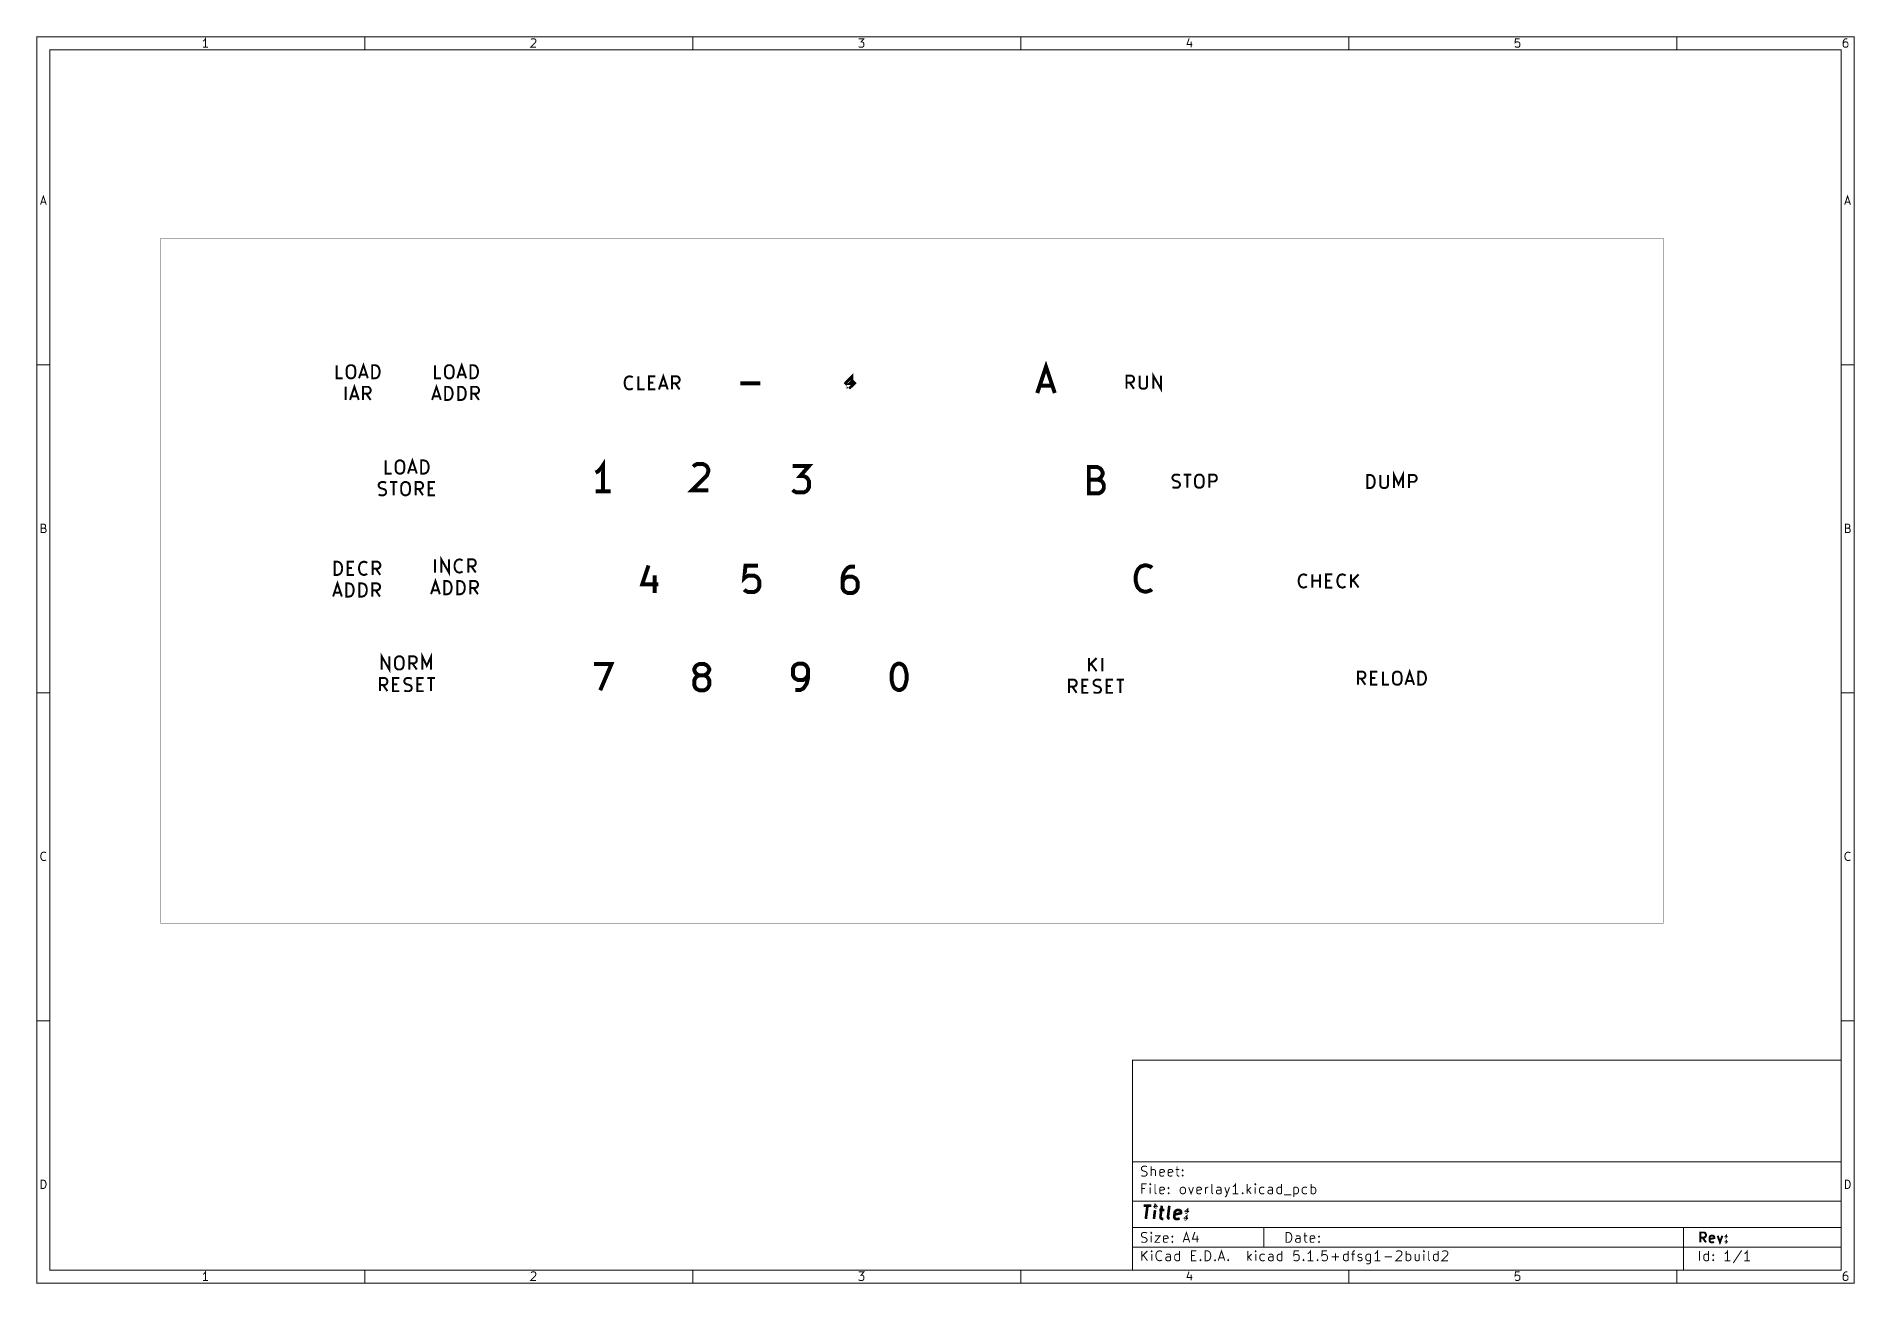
# Model space of a CAD drawing. Extents: x 0.4 to 11.3, y 0.4 to 7.9.
import ezdxf

# ---------------------------------------------------------------- set-up
doc = ezdxf.new("R2010")
doc.units = 0
doc.layers.get('0').update_dxf_attribs({"linetype": 'CONTINUOUS'})

msp = doc.modelspace()

# ---------------------------------------------------------------- linework, layer by layer
at = {"color": 0}
for points, const_width in [([(0.393718, 7.88406), (11.2993, 7.88406), (11.2993, 0.403483), (0.393718, 0.403483), (0.393718, 7.88406)], 0.005906), ([(0.472439, 7.80533), (11.2205, 7.80533), (11.2205, 0.482206), (0.472439, 0.482206), (0.472439, 7.80533)], 0.005906), ([(2.271, 5.91336), (2.28603, 5.91336), (2.29351, 5.90956), (2.301, 5.90207), (2.30469, 5.8871), (2.30469, 5.86089), (2.301, 5.84586), (2.29351, 5.83838), (2.28603, 5.83469), (2.271, 5.83469), (2.26351, 5.83838), (2.25603, 5.84586), (2.25228, 5.86089), (2.25228, 5.8871), (2.25603, 5.90207), (2.26351, 5.90956), (2.271, 5.91336)], 0.011811), ([(2.40597, 5.83469), (2.40597, 5.91336), (2.42469, 5.91336), (2.43599, 5.90956), (2.44353, 5.90207), (2.44721, 5.89458), (2.45101, 5.87956), (2.45101, 5.86838), (2.44721, 5.85335), (2.44353, 5.84586), (2.43599, 5.83838), (2.42469, 5.83469), (2.40597, 5.83469)], 0.011811), ([(2.861, 5.91336), (2.87597, 5.91336), (2.88351, 5.90956), (2.891, 5.90207), (2.89469, 5.8871), (2.89469, 5.86089), (2.891, 5.84586), (2.88351, 5.83838), (2.87597, 5.83469), (2.861, 5.83469), (2.85351, 5.83838), (2.84597, 5.84586), (2.84229, 5.86089), (2.84229, 5.8871), (2.84597, 5.90207), (2.85351, 5.90956), (2.861, 5.91336)], 0.011811), ([(2.99599, 5.83469), (2.99599, 5.91336), (3.01471, 5.91336), (3.02599, 5.90956), (3.03347, 5.90207), (3.03722, 5.89458), (3.04101, 5.87956), (3.04101, 5.86838), (3.03722, 5.85335), (3.03347, 5.84586), (3.02599, 5.83838), (3.01471, 5.83469), (2.99599, 5.83469)], 0.011811), ([(2.84407, 5.70469), (2.84407, 5.78347), (2.8629, 5.78347), (2.87408, 5.77968), (2.88163, 5.77219), (2.88542, 5.76471), (2.88911, 5.74968), (2.88911, 5.7385), (2.88542, 5.72347), (2.88163, 5.71599), (2.87408, 5.7085), (2.8629, 5.70469), (2.84407, 5.70469)], 0.011811), ([(2.9229, 5.70469), (2.9229, 5.78347), (2.94162, 5.78347), (2.9529, 5.77968), (2.96039, 5.77219), (2.96408, 5.76471), (2.96789, 5.74968), (2.96789, 5.7385), (2.96408, 5.72347), (2.96039, 5.71599), (2.9529, 5.7085), (2.94162, 5.70469), (2.9229, 5.70469)], 0.011811), ([(2.565, 5.34136), (2.58003, 5.34136), (2.58751, 5.33757), (2.595, 5.33008), (2.59868, 5.31511), (2.59868, 5.2889), (2.595, 5.27387), (2.58751, 5.26639), (2.58003, 5.26269), (2.565, 5.26269), (2.55751, 5.26639), (2.55003, 5.27387), (2.54628, 5.2889), (2.54628, 5.31511), (2.55003, 5.33008), (2.55751, 5.33757), (2.565, 5.34136)], 0.011811), ([(2.69997, 5.26269), (2.69997, 5.34136), (2.71869, 5.34136), (2.72999, 5.33757), (2.73753, 5.33008), (2.74121, 5.3226), (2.74501, 5.30757), (2.74501, 5.29639), (2.74121, 5.28136), (2.73753, 5.27387), (2.72999, 5.26639), (2.71869, 5.26269), (2.69997, 5.26269)], 0.011811), ([(7.36242, 5.2564), (7.37739, 5.2564), (7.38488, 5.25265), (7.39242, 5.24517), (7.39611, 5.23019), (7.39611, 5.20389), (7.39242, 5.18886), (7.38488, 5.18137), (7.37739, 5.17768), (7.36242, 5.17768), (7.35488, 5.18137), (7.34739, 5.18886), (7.34358, 5.20389), (7.34358, 5.23019), (7.34739, 5.24517), (7.35488, 5.25265), (7.36242, 5.2564)], 0.011811), ([(8.3775, 5.17567), (8.3775, 5.25439), (8.39626, 5.25439), (8.4075, 5.25071), (8.41499, 5.24317), (8.41878, 5.23568), (8.42247, 5.22071), (8.42247, 5.20936), (8.41878, 5.19439), (8.41499, 5.1869), (8.4075, 5.17936), (8.39626, 5.17567), (8.3775, 5.17567)], 0.011811), ([(2.59868, 5.21149), (2.61372, 5.21149), (2.62121, 5.20768), (2.62869, 5.20019), (2.63249, 5.18517), (2.63249, 5.15896), (2.62869, 5.14399), (2.62121, 5.1365), (2.61372, 5.13271), (2.59868, 5.13271), (2.59119, 5.1365), (2.58371, 5.14399), (2.58003, 5.15896), (2.58003, 5.18517), (2.58371, 5.20019), (2.59119, 5.20768), (2.59868, 5.21149)], 0.011811), ([(2.18078, 4.65468), (2.18078, 4.7334), (2.19949, 4.7334), (2.21078, 4.7296), (2.21832, 4.72206), (2.222, 4.71457), (2.22581, 4.6996), (2.22581, 4.68837), (2.222, 4.67339), (2.21832, 4.6659), (2.21078, 4.65836), (2.19949, 4.65468), (2.18078, 4.65468)], 0.011811), ([(2.25011, 4.52468), (2.25011, 4.60346), (2.26887, 4.60346), (2.28011, 4.59967), (2.2876, 4.59218), (2.29139, 4.58469), (2.29508, 4.56967), (2.29508, 4.55849), (2.29139, 4.54346), (2.2876, 4.53597), (2.28011, 4.52849), (2.26887, 4.52468), (2.25011, 4.52468)], 0.011811), ([(2.32889, 4.52468), (2.32889, 4.60346), (2.3476, 4.60346), (2.35889, 4.59967), (2.36637, 4.59218), (2.37011, 4.58469), (2.37392, 4.56967), (2.37392, 4.55849), (2.37011, 4.54346), (2.36637, 4.53597), (2.35889, 4.52849), (2.3476, 4.52468), (2.32889, 4.52468)], 0.011811), ([(2.83811, 4.53868), (2.83811, 4.61746), (2.85688, 4.61746), (2.86811, 4.61367), (2.8756, 4.60618), (2.87939, 4.59868), (2.88308, 4.58365), (2.88308, 4.57249), (2.87939, 4.55746), (2.8756, 4.54997), (2.86811, 4.54249), (2.85688, 4.53868), (2.83811, 4.53868)], 0.011811), ([(2.91689, 4.53868), (2.91689, 4.61746), (2.9356, 4.61746), (2.94689, 4.61367), (2.95437, 4.60618), (2.95811, 4.59868), (2.96192, 4.58365), (2.96192, 4.57249), (2.95811, 4.55746), (2.95437, 4.54997), (2.94689, 4.54249), (2.9356, 4.53868), (2.91689, 4.53868)], 0.011811), ([(2.56108, 4.16536), (2.57611, 4.16536), (2.58361, 4.16157), (2.5911, 4.15408), (2.59489, 4.13911), (2.59489, 4.1129), (2.5911, 4.09787), (2.58361, 4.09039), (2.57611, 4.08669), (2.56108, 4.08669), (2.5536, 4.09039), (2.54611, 4.09787), (2.54237, 4.1129), (2.54237, 4.13911), (2.54611, 4.15408), (2.5536, 4.16157), (2.56108, 4.16536)], 0.011811), ([(5.56022, 4.12158), (5.57519, 4.12158), (5.59017, 4.1141), (5.59771, 4.10661), (5.60519, 4.09158), (5.61268, 4.06158), (5.61268, 4.02408), (5.60519, 3.99408), (5.59771, 3.97906), (5.59017, 3.97157), (5.57519, 3.96408), (5.56022, 3.96408), (5.54519, 3.97157), (5.53771, 3.97906), (5.53022, 3.99408), (5.52279, 4.02408), (5.52279, 4.06158), (5.53022, 4.09158), (5.53771, 4.10661), (5.54519, 4.1141), (5.56022, 4.12158)], 0.023622), ([(8.54981, 4.07389), (8.56478, 4.07389), (8.57232, 4.07021), (8.57981, 4.06267), (8.58361, 4.04769), (8.58361, 4.02138), (8.57981, 4.0064), (8.57232, 3.99886), (8.56478, 3.99517), (8.54981, 3.99517), (8.54232, 3.99886), (8.53478, 4.0064), (8.53108, 4.02138), (8.53108, 4.04769), (8.53478, 4.06267), (8.54232, 4.07021), (8.54981, 4.07389)], 0.011811), ([(8.68479, 3.99517), (8.68479, 4.07389), (8.7035, 4.07389), (8.71479, 4.07021), (8.72228, 4.06267), (8.72597, 4.05518), (8.72982, 4.04021), (8.72982, 4.02886), (8.72597, 4.01389), (8.72228, 4.0064), (8.71479, 3.99886), (8.7035, 3.99517), (8.68479, 3.99517)], 0.011811), ([(6.96858, 1.74208), (11.2205, 1.74208), (11.2205, 0.482206), (6.96858, 0.482206), (6.96858, 1.74208)], 0.005906), ([(0.419596, 0.971192), (0.419596, 1.02241), (0.431803, 1.02241), (0.439074, 1.01997), (0.444011, 1.01508), (0.446397, 1.0102), (0.448893, 1.00049), (0.448893, 0.993164), (0.446397, 0.983399), (0.444011, 0.978461), (0.439074, 0.973687), (0.431803, 0.971192), (0.419596, 0.971192)], 0.005906), ([(7.26682, 0.939779), (7.26107, 0.9426), (7.25831, 0.945475), (7.25549, 0.951064), (7.25549, 0.967882), (7.25831, 0.973579), (7.26107, 0.9764), (7.26682, 0.979167), (7.27518, 0.979167), (7.28082, 0.9764), (7.28358, 0.973579), (7.28651, 0.967882), (7.28651, 0.951064), (7.28358, 0.945475), (7.28082, 0.9426), (7.27518, 0.939779), (7.26682, 0.939779)], 0.005906), ([(11.2465, 0.971192), (11.2465, 1.02241), (11.2587, 1.02241), (11.266, 1.01997), (11.2708, 1.01508), (11.2733, 1.0102), (11.2757, 1.00049), (11.2757, 0.993164), (11.2733, 0.983399), (11.2708, 0.978461), (11.266, 0.973687), (11.2587, 0.971192), (11.2465, 0.971192)], 0.005906), ([(7.89111, 0.648492), (7.89111, 0.707465), (7.90511, 0.707465), (7.91357, 0.704699), (7.91922, 0.69911), (7.92199, 0.693468), (7.92481, 0.682183), (7.92481, 0.673774), (7.92199, 0.662489), (7.91922, 0.656901), (7.91357, 0.651258), (7.90511, 0.648492), (7.89111, 0.648492)], 0.005906), ([(7.40457, 0.538303), (7.40457, 0.597276), (7.41862, 0.597276), (7.42708, 0.59451), (7.43267, 0.588867), (7.43549, 0.583171), (7.43832, 0.571994), (7.43832, 0.563585), (7.43549, 0.5523), (7.43267, 0.546658), (7.42708, 0.541069), (7.41862, 0.538303), (7.40457, 0.538303)], 0.005906)]:
    msp.add_lwpolyline(points, close=True, dxfattribs=dict(at, const_width=const_width))
for points, const_width in [([(1.40522, 7.82156), (1.40522, 7.87278), (1.40039, 7.86546), (1.39551, 7.86057), (1.39063, 7.85818)], 0.005906), ([(2.36219, 7.80539), (2.36219, 7.88406)], 0.005906), ([(3.3591, 7.86789), (3.36149, 7.87039), (3.36637, 7.87278), (3.37858, 7.87278), (3.38351, 7.87039), (3.3859, 7.86789), (3.3884, 7.86307), (3.3884, 7.85818), (3.3859, 7.85086), (3.35672, 7.82156), (3.3884, 7.82156)], 0.005906), ([(4.33068, 7.80539), (4.33068, 7.88406)], 0.005906), ([(5.32519, 7.87278), (5.35688, 7.87278), (5.33979, 7.85331), (5.34711, 7.85331), (5.352, 7.85086), (5.35439, 7.84836), (5.35688, 7.84358), (5.35688, 7.83138), (5.35439, 7.8265), (5.352, 7.82406), (5.34711, 7.82156), (5.33251, 7.82156), (5.32758, 7.82406), (5.32519, 7.8265)], 0.005906), ([(6.29921, 7.80539), (6.29921, 7.88406)], 0.005906), ([(7.30826, 7.87517), (7.29611, 7.83871), (7.32781, 7.83871)], 0.005906), ([(7.32047, 7.85568), (7.32047, 7.82156)], 0.005906), ([(8.26768, 7.80539), (8.26768, 7.88406)], 0.005906), ([(9.29139, 7.87278), (9.26708, 7.87278), (9.2646, 7.84836), (9.26708, 7.85086), (9.27192, 7.85331), (9.28407, 7.85331), (9.28901, 7.85086), (9.29139, 7.84836), (9.29389, 7.84358), (9.29389, 7.83138), (9.29139, 7.8265), (9.28901, 7.82406), (9.28407, 7.82156), (9.27192, 7.82156), (9.26708, 7.82406), (9.2646, 7.8265)], 0.005906), ([(10.2362, 7.80539), (10.2362, 7.88406)], 0.005906), ([(11.2575, 7.87278), (11.2477, 7.87278), (11.2429, 7.87039), (11.2404, 7.86789), (11.2356, 7.86057), (11.2331, 7.85086), (11.2331, 7.83138), (11.2356, 7.8265), (11.238, 7.82406), (11.2429, 7.82156), (11.2526, 7.82156), (11.2575, 7.82406), (11.2599, 7.8265), (11.2624, 7.83138), (11.2624, 7.84358), (11.2599, 7.84836), (11.2575, 7.85086), (11.2526, 7.85331), (11.2429, 7.85331), (11.238, 7.85086), (11.2356, 7.84836), (11.2331, 7.84358)], 0.005906), ([(1.41992, 7.82156), (1.39063, 7.82156)], 0.005906), ([(0.416015, 6.87668), (0.432997, 6.9279), (0.450087, 6.87668)], 0.005906), ([(0.42079, 6.89139), (0.445204, 6.89139)], 0.005906), ([(11.2428, 6.87668), (11.2599, 6.9279), (11.2769, 6.87668)], 0.005906), ([(11.2477, 6.89139), (11.2721, 6.89139)], 0.005906), ([(1.1377, 6.67546), (1.1377, 2.56131)], 0.001969), ([(10.1535, 6.67546), (1.1377, 6.67546)], 0.001969), ([(10.1535, 2.56131), (10.1535, 6.67546)], 0.001969), ([(0.393718, 5.91558), (0.472385, 5.91558)], 0.005906), ([(2.22982, 5.83469), (2.19228, 5.83469), (2.19228, 5.91336)], 0.011811), ([(2.32721, 5.83469), (2.35351, 5.91336), (2.37972, 5.83469)], 0.011811), ([(2.81982, 5.83469), (2.78228, 5.83469), (2.78228, 5.91336)], 0.011811), ([(2.91721, 5.83469), (2.94353, 5.91336), (2.96967, 5.83469)], 0.011811), ([(6.39729, 5.7461), (6.44971, 5.9036), (6.50217, 5.7461)], 0.023622), ([(11.2992, 5.91558), (11.2205, 5.91558)], 0.005906), ([(2.24658, 5.70469), (2.24658, 5.78347)], 0.011811), ([(2.27289, 5.70469), (2.2991, 5.78347), (2.32542, 5.70469)], 0.011811), ([(2.33469, 5.85721), (2.37218, 5.85721)], 0.011811), ([(2.35161, 5.70469), (2.35161, 5.78347), (2.38163, 5.78347), (2.38911, 5.77968), (2.3929, 5.77599), (2.3966, 5.7685), (2.3966, 5.75717), (2.3929, 5.74968), (2.38911, 5.74599), (2.38163, 5.74219), (2.35161, 5.74219)], 0.011811), ([(2.7654, 5.70469), (2.79161, 5.78347), (2.81787, 5.70469)], 0.011811), ([(2.92469, 5.85721), (2.96218, 5.85721)], 0.011811), ([(3.00157, 5.70469), (3.00157, 5.78347), (3.03157, 5.78347), (3.03911, 5.77968), (3.04292, 5.77599), (3.0466, 5.7685), (3.0466, 5.75717), (3.04292, 5.74968), (3.03911, 5.74599), (3.03157, 5.74219), (3.00157, 5.74219)], 0.011811), ([(3.96951, 5.77518), (3.96582, 5.77138), (3.95449, 5.76768), (3.947, 5.76768), (3.93582, 5.77138), (3.92828, 5.77886), (3.92449, 5.7864), (3.92079, 5.80138), (3.92079, 5.81267), (3.92449, 5.82769), (3.92828, 5.83518), (3.93582, 5.84267), (3.947, 5.84636), (3.95449, 5.84636), (3.96582, 5.84267), (3.96951, 5.83886)], 0.011811), ([(4.04081, 5.76768), (4.00331, 5.76768), (4.00331, 5.84636)], 0.011811), ([(4.10449, 5.76768), (4.067, 5.76768), (4.067, 5.84636), (4.10449, 5.84636)], 0.011811), ([(4.067, 5.80886), (4.09321, 5.80886)], 0.011811), ([(4.12701, 5.76768), (4.15321, 5.84636), (4.17947, 5.76768)], 0.011811), ([(4.1345, 5.79021), (4.17199, 5.79021)], 0.011811), ([(4.20568, 5.76768), (4.20568, 5.84636), (4.23568, 5.84636), (4.24322, 5.84267), (4.24701, 5.83886), (4.25071, 5.83138), (4.25071, 5.82021), (4.24701, 5.81267), (4.24322, 5.80886), (4.23568, 5.80518), (4.20568, 5.80518)], 0.011811), ([(4.25071, 5.76768), (4.2245, 5.80518)], 0.011811), ([(4.61578, 5.8041), (4.73568, 5.8041)], 0.023622), ([(5.27371, 5.817), (5.285, 5.80567), (5.27371, 5.79449), (5.26247, 5.80567), (5.27371, 5.817), (5.27371, 5.79449)], 0.03937), ([(6.41222, 5.79107), (6.48719, 5.79107)], 0.023622), ([(6.93261, 5.77171), (6.93261, 5.85037), (6.96262, 5.85037), (6.97011, 5.84668), (6.9739, 5.84289), (6.9776, 5.83539), (6.9776, 5.82417), (6.9739, 5.81668), (6.97011, 5.81288), (6.96262, 5.80919), (6.93261, 5.80919)], 0.011811), ([(6.9776, 5.77171), (6.95139, 5.80919)], 0.011811), ([(7.01139, 5.85037), (7.01139, 5.78668), (7.01508, 5.77919), (7.01888, 5.77539), (7.02636, 5.77171), (7.04139, 5.77171), (7.04889, 5.77539), (7.05257, 5.77919), (7.05637, 5.78668), (7.05637, 5.85037)], 0.011811), ([(7.09392, 5.77171), (7.09392, 5.85037), (7.13889, 5.77171), (7.13889, 5.85037)], 0.011811), ([(2.28039, 5.72715), (2.31787, 5.72715)], 0.011811), ([(2.3966, 5.70469), (2.37039, 5.74219)], 0.011811), ([(2.77289, 5.72715), (2.81039, 5.72715)], 0.011811), ([(3.0466, 5.70469), (3.0204, 5.74219)], 0.011811), ([(2.52382, 5.26269), (2.48628, 5.26269), (2.48628, 5.34136)], 0.011811), ([(2.62121, 5.26269), (2.64751, 5.34136), (2.67372, 5.26269)], 0.011811), ([(3.79172, 5.15608), (3.79172, 5.31358), (3.77669, 5.29107), (3.76172, 5.2761), (3.74681, 5.26856)], 0.023622), ([(2.62869, 5.28515), (2.66618, 5.28515)], 0.011811), ([(4.33279, 5.30458), (4.34022, 5.31207), (4.35519, 5.31961), (4.39268, 5.31961), (4.40771, 5.31207), (4.41521, 5.30458), (4.42269, 5.28961), (4.42269, 5.27458), (4.41521, 5.25206), (4.32531, 5.16206), (4.42269, 5.16206)], 0.023622), ([(4.92931, 5.30757), (5.02669, 5.30757), (4.97418, 5.24756), (4.99669, 5.24756), (5.01172, 5.24007), (5.01921, 5.23258), (5.02669, 5.21756), (5.02669, 5.18007), (5.01921, 5.1651), (5.01172, 5.15761), (4.99669, 5.15007), (4.95171, 5.15007), (4.93679, 5.15761), (4.92931, 5.1651)], 0.023622), ([(6.759, 5.22657), (6.78153, 5.21907), (6.78901, 5.21158), (6.7965, 5.19656), (6.7965, 5.1741), (6.78901, 5.15907), (6.78153, 5.15158), (6.7665, 5.1441), (6.70649, 5.1441), (6.70649, 5.3016), (6.759, 5.3016), (6.77399, 5.29406), (6.78153, 5.28657), (6.78901, 5.2716), (6.78901, 5.25657), (6.78153, 5.2416), (6.77399, 5.2341), (6.759, 5.22657), (6.70649, 5.22657)], 0.023622), ([(7.20861, 5.18137), (7.21989, 5.17768), (7.23861, 5.17768), (7.2461, 5.18137), (7.24989, 5.18517), (7.25358, 5.19265), (7.25358, 5.20019), (7.24989, 5.20768), (7.2461, 5.21137), (7.23861, 5.21517), (7.22358, 5.21886), (7.2161, 5.22265), (7.2124, 5.2264), (7.20861, 5.23389), (7.20861, 5.24138), (7.2124, 5.24886), (7.2161, 5.25265), (7.22358, 5.2564), (7.2424, 5.2564), (7.25358, 5.25265)], 0.011811), ([(7.2761, 5.2564), (7.32107, 5.2564)], 0.011811), ([(7.29861, 5.17768), (7.29861, 5.2564)], 0.011811), ([(7.4299, 5.17768), (7.4299, 5.2564), (7.4599, 5.2564), (7.46739, 5.25265), (7.47108, 5.24886), (7.47487, 5.24138), (7.47487, 5.23019), (7.47108, 5.22265), (7.46739, 5.21886), (7.4599, 5.21517), (7.4299, 5.21517)], 0.011811), ([(8.45628, 5.25439), (8.45628, 5.19069), (8.46001, 5.18317), (8.46382, 5.17936), (8.47131, 5.17567), (8.48622, 5.17567), (8.49371, 5.17936), (8.4975, 5.18317), (8.50119, 5.19069), (8.50119, 5.25439)], 0.011811), ([(8.53868, 5.17567), (8.53868, 5.25439), (8.565, 5.19819), (8.59119, 5.25439), (8.59119, 5.17567)], 0.011811), ([(8.62869, 5.17567), (8.62869, 5.25439), (8.65869, 5.25439), (8.66618, 5.25071), (8.66997, 5.24685), (8.67372, 5.23936), (8.67372, 5.22819), (8.66997, 5.22071), (8.66618, 5.2169), (8.65869, 5.21317), (8.62869, 5.21317)], 0.011811), ([(2.44499, 5.1365), (2.45628, 5.13271), (2.47499, 5.13271), (2.48247, 5.1365), (2.48628, 5.14019), (2.49001, 5.14768), (2.49001, 5.15517), (2.48628, 5.16271), (2.48247, 5.1665), (2.47499, 5.17019), (2.46001, 5.17399), (2.45247, 5.17768), (2.44879, 5.18147), (2.44499, 5.18896), (2.44499, 5.1965), (2.44879, 5.204), (2.45247, 5.20768), (2.46001, 5.21149), (2.47879, 5.21149), (2.49001, 5.20768)], 0.011811), ([(2.51247, 5.21149), (2.55751, 5.21149)], 0.011811), ([(2.535, 5.13271), (2.535, 5.21149)], 0.011811), ([(2.66618, 5.13271), (2.66618, 5.21149), (2.69618, 5.21149), (2.70372, 5.20768), (2.70751, 5.204), (2.71121, 5.1965), (2.71121, 5.18517), (2.70751, 5.17768), (2.70372, 5.17399), (2.69618, 5.17019), (2.66618, 5.17019)], 0.011811), ([(2.71121, 5.13271), (2.685, 5.17019)], 0.011811), ([(2.7825, 5.13271), (2.74501, 5.13271), (2.74501, 5.21149), (2.7825, 5.21149)], 0.011811), ([(2.74501, 5.17399), (2.77121, 5.17399)], 0.011811), ([(3.83669, 5.15608), (3.74681, 5.15608)], 0.023622), ([(0.436686, 4.935), (0.444011, 4.93257), (0.446397, 4.93018), (0.448893, 4.92529), (0.448893, 4.91797), (0.446397, 4.91308), (0.444011, 4.91069), (0.439074, 4.90821), (0.419596, 4.90821), (0.419596, 4.95936), (0.436686, 4.95936), (0.441624, 4.95697), (0.444011, 4.95449), (0.446397, 4.94971), (0.446397, 4.94476), (0.444011, 4.93989), (0.441624, 4.9375), (0.436686, 4.935), (0.419596, 4.935)], 0.005906), ([(11.2635, 4.935), (11.2708, 4.93257), (11.2733, 4.93018), (11.2757, 4.92529), (11.2757, 4.91797), (11.2733, 4.91308), (11.2708, 4.91069), (11.266, 4.90821), (11.2465, 4.90821), (11.2465, 4.95936), (11.2635, 4.95936), (11.2684, 4.95697), (11.2708, 4.95449), (11.2733, 4.94971), (11.2733, 4.94476), (11.2708, 4.93989), (11.2684, 4.9375), (11.2635, 4.935), (11.2465, 4.935)], 0.005906), ([(2.29699, 4.65468), (2.2595, 4.65468), (2.2595, 4.7334), (2.29699, 4.7334)], 0.011811), ([(2.2595, 4.69586), (2.28569, 4.69586)], 0.011811), ([(2.37571, 4.66217), (2.37201, 4.65836), (2.36068, 4.65468), (2.35319, 4.65468), (2.34201, 4.65836), (2.33447, 4.6659), (2.33068, 4.67339), (2.32699, 4.68837), (2.32699, 4.6996), (2.33068, 4.71457), (2.33447, 4.72206), (2.34201, 4.7296), (2.35319, 4.7334), (2.36068, 4.7334), (2.37201, 4.7296), (2.37571, 4.72586)], 0.011811), ([(2.4095, 4.65468), (2.4095, 4.7334), (2.43951, 4.7334), (2.447, 4.7296), (2.45068, 4.72586), (2.45449, 4.71837), (2.45449, 4.70708), (2.45068, 4.6996), (2.447, 4.69586), (2.43951, 4.69206), (2.4095, 4.69206)], 0.011811), ([(2.45449, 4.65468), (2.42822, 4.69206)], 0.011811), ([(2.78381, 4.66868), (2.78381, 4.7474)], 0.011811), ([(2.82129, 4.66868), (2.82129, 4.7474), (2.86621, 4.66868), (2.86621, 4.7474)], 0.011811), ([(2.94868, 4.67617), (2.94499, 4.67236), (2.93371, 4.66868), (2.92622, 4.66868), (2.91499, 4.67236), (2.9075, 4.6799), (2.90369, 4.68739), (2.90001, 4.70236), (2.90001, 4.7136), (2.90369, 4.72857), (2.9075, 4.73606), (2.91499, 4.7436), (2.92622, 4.7474), (2.93371, 4.7474), (2.94499, 4.7436), (2.94868, 4.73986)], 0.011811), ([(2.98247, 4.66868), (2.98247, 4.7474), (3.01247, 4.7474), (3.02001, 4.7436), (3.02371, 4.73986), (3.0275, 4.73236), (3.0275, 4.72108), (3.02371, 4.7136), (3.02001, 4.7099), (3.01247, 4.70606), (2.98247, 4.70606)], 0.011811), ([(3.0275, 4.66868), (3.00119, 4.70606)], 0.011811), ([(4.06418, 4.7111), (4.02681, 4.59858), (4.12418, 4.59858)], 0.023622), ([(4.72119, 4.70958), (4.64621, 4.70958), (4.63878, 4.6346), (4.64621, 4.64208), (4.66118, 4.64958), (4.69868, 4.64958), (4.71371, 4.64208), (4.72119, 4.6346), (4.72868, 4.61957), (4.72868, 4.58208), (4.72119, 4.56706), (4.71371, 4.55957), (4.69868, 4.55208), (4.66118, 4.55208), (4.64621, 4.55957), (4.63878, 4.56706)], 0.023622), ([(5.30371, 4.70356), (5.27371, 4.70356), (5.25868, 4.69607), (5.25119, 4.68858), (5.23622, 4.66607), (5.22879, 4.63607), (5.22879, 4.57607), (5.23622, 4.56108), (5.24371, 4.5536), (5.25868, 4.54606), (5.28868, 4.54606), (5.30371, 4.5536), (5.31119, 4.56108), (5.31868, 4.57607), (5.31868, 4.61361), (5.31119, 4.62858), (5.30371, 4.63607), (5.28868, 4.64356), (5.25868, 4.64356), (5.24371, 4.63607), (5.23622, 4.62858), (5.22879, 4.61361)], 0.023622), ([(7.08447, 4.56907), (7.07699, 4.56158), (7.05447, 4.5541), (7.0395, 4.5541), (7.01699, 4.56158), (7.00201, 4.57661), (6.99451, 4.59158), (6.98699, 4.62158), (6.98699, 4.6441), (6.99451, 4.6741), (7.00201, 4.68907), (7.01699, 4.7041), (7.0395, 4.71158), (7.05447, 4.71158), (7.07699, 4.7041), (7.08447, 4.69656)], 0.023622), ([(2.17139, 4.52468), (2.1976, 4.60346), (2.2239, 4.52468)], 0.011811), ([(2.40761, 4.52468), (2.40761, 4.60346), (2.43761, 4.60346), (2.4451, 4.59967), (2.44889, 4.59597), (2.45258, 4.58849), (2.45258, 4.57721), (2.44889, 4.56967), (2.4451, 4.56597), (2.43761, 4.56218), (2.40761, 4.56218)], 0.011811), ([(2.75939, 4.53868), (2.7856, 4.61746), (2.8119, 4.53868)], 0.011811), ([(2.99561, 4.53868), (2.99561, 4.61746), (3.02561, 4.61746), (3.0331, 4.61367), (3.03689, 4.60997), (3.04058, 4.60249), (3.04058, 4.59119), (3.03689, 4.58365), (3.0331, 4.57997), (3.02561, 4.57617), (2.99561, 4.57617)], 0.011811), ([(4.10167, 4.6511), (4.10167, 4.54606)], 0.023622), ([(8.01437, 4.58626), (8.01058, 4.58257), (7.9994, 4.57878), (7.99192, 4.57878), (7.98058, 4.58257), (7.9731, 4.59006), (7.9694, 4.5976), (7.9656, 4.61257), (7.9656, 4.62381), (7.9694, 4.63878), (7.9731, 4.64626), (7.98058, 4.65375), (7.99192, 4.65761), (7.9994, 4.65761), (8.01058, 4.65375), (8.01437, 4.65007)], 0.011811), ([(8.04807, 4.57878), (8.04807, 4.65761)], 0.011811), ([(8.04807, 4.62007), (8.0931, 4.62007)], 0.011811), ([(8.0931, 4.57878), (8.0931, 4.65761)], 0.011811), ([(8.16808, 4.57878), (8.13058, 4.57878), (8.13058, 4.65761), (8.16808, 4.65761)], 0.011811), ([(8.13058, 4.62007), (8.1569, 4.62007)], 0.011811), ([(8.2469, 4.58626), (8.24311, 4.58257), (8.23188, 4.57878), (8.22439, 4.57878), (8.21311, 4.58257), (8.20557, 4.59006), (8.20187, 4.5976), (8.19808, 4.61257), (8.19808, 4.62381), (8.20187, 4.63878), (8.20557, 4.64626), (8.21311, 4.65375), (8.22439, 4.65761), (8.23188, 4.65761), (8.24311, 4.65375), (8.2469, 4.65007)], 0.011811), ([(8.2806, 4.57878), (8.2806, 4.65761)], 0.011811), ([(8.32557, 4.65761), (8.2806, 4.61257)], 0.011811), ([(8.32557, 4.57878), (8.29189, 4.62381)], 0.011811), ([(2.17887, 4.54719), (2.21642, 4.54719)], 0.011811), ([(2.45258, 4.52468), (2.42638, 4.56218)], 0.011811), ([(2.76687, 4.56119), (2.80442, 4.56119)], 0.011811), ([(3.04058, 4.53868), (3.01438, 4.57617)], 0.011811), ([(2.4636, 4.08669), (2.4636, 4.16536), (2.50857, 4.08669), (2.50857, 4.16536)], 0.011811), ([(2.62858, 4.08669), (2.62858, 4.16536), (2.65858, 4.16536), (2.66612, 4.16157), (2.66992, 4.15788), (2.67361, 4.15039), (2.67361, 4.13911), (2.66992, 4.13157), (2.66612, 4.12788), (2.65858, 4.12408), (2.62858, 4.12408)], 0.011811), ([(2.70742, 4.08669), (2.70742, 4.16536), (2.73361, 4.10915), (2.75988, 4.16536), (2.75988, 4.08669)], 0.011811), ([(6.70839, 4.07667), (6.70839, 4.15539)], 0.011811), ([(6.75342, 4.15539), (6.70839, 4.1104)], 0.011811), ([(6.78711, 4.07667), (6.78711, 4.15539)], 0.011811), ([(2.45242, 3.95671), (2.45242, 4.03549), (2.48242, 4.03549), (2.4899, 4.03168), (2.4936, 4.028), (2.4974, 4.02051), (2.4974, 4.00917), (2.4936, 4.00168), (2.4899, 3.99799), (2.48242, 3.99419), (2.45242, 3.99419)], 0.011811), ([(2.56858, 3.95671), (2.53108, 3.95671), (2.53108, 4.03549), (2.56858, 4.03549)], 0.011811), ([(2.59858, 3.9605), (2.60992, 3.95671), (2.62858, 3.95671), (2.63612, 3.9605), (2.63992, 3.96419), (2.64361, 3.97168), (2.64361, 3.97917), (2.63992, 3.98671), (2.63612, 3.9905), (2.62858, 3.99419), (2.61361, 3.99799), (2.60613, 4.00168), (2.60238, 4.00549), (2.59858, 4.01297), (2.59858, 4.02051), (2.60238, 4.028), (2.60613, 4.03168), (2.61361, 4.03549), (2.63238, 4.03549), (2.64361, 4.03168)], 0.011811), ([(2.67361, 4.08669), (2.6474, 4.12408)], 0.011811), ([(2.7149, 3.95671), (2.6774, 3.95671), (2.6774, 4.03549), (2.7149, 4.03549)], 0.011811), ([(2.73742, 4.03549), (2.78228, 4.03549)], 0.011811), ([(2.75988, 3.95671), (2.75988, 4.03549)], 0.011811), ([(3.73731, 4.11957), (3.84218, 4.11957), (3.77468, 3.96208)], 0.023622), ([(4.36871, 4.05208), (4.35368, 4.05957), (4.34619, 4.06706), (4.33882, 4.08208), (4.33882, 4.08957), (4.34619, 4.1046), (4.35368, 4.11208), (4.36871, 4.11957), (4.39871, 4.11957), (4.41368, 4.11208), (4.42117, 4.1046), (4.42871, 4.08957), (4.42871, 4.08208), (4.42117, 4.06706), (4.41368, 4.05957), (4.39871, 4.05208), (4.36871, 4.05208), (4.35368, 4.0446), (4.34619, 4.03706), (4.33882, 4.02208), (4.33882, 3.99208), (4.34619, 3.97711), (4.35368, 3.96957), (4.36871, 3.96208), (4.39871, 3.96208), (4.41368, 3.96957), (4.42117, 3.97711), (4.42871, 3.99208), (4.42871, 4.02208), (4.42117, 4.03706), (4.41368, 4.0446), (4.39871, 4.05208)], 0.023622), ([(4.94569, 3.96408), (4.97569, 3.96408), (4.99072, 3.97157), (4.99821, 3.97906), (5.01318, 4.00157), (5.02067, 4.03157), (5.02067, 4.09158), (5.01318, 4.10661), (5.00569, 4.1141), (4.99072, 4.12158), (4.96072, 4.12158), (4.94569, 4.1141), (4.93821, 4.10661), (4.93078, 4.09158), (4.93078, 4.0541), (4.93821, 4.03907), (4.94569, 4.03157), (4.96072, 4.02408), (4.99072, 4.02408), (5.00569, 4.03157), (5.01318, 4.03907), (5.02067, 4.0541)], 0.023622), ([(6.75342, 4.07667), (6.71962, 4.12158)], 0.011811), ([(8.32107, 3.99517), (8.32107, 4.07389), (8.35107, 4.07389), (8.35861, 4.07021), (8.36231, 4.0664), (8.3661, 4.05886), (8.3661, 4.04769), (8.36231, 4.04021), (8.35861, 4.0364), (8.35107, 4.03267), (8.32107, 4.03267)], 0.011811), ([(8.3661, 3.99517), (8.33979, 4.03267)], 0.011811), ([(8.43728, 3.99517), (8.39979, 3.99517), (8.39979, 4.07389), (8.43728, 4.07389)], 0.011811), ([(8.39979, 4.0364), (8.42611, 4.0364)], 0.011811), ([(8.50857, 3.99517), (8.47108, 3.99517), (8.47108, 4.07389)], 0.011811), ([(8.60612, 3.99517), (8.63226, 4.07389), (8.65858, 3.99517)], 0.011811), ([(0.393718, 3.9471), (0.472385, 3.9471)], 0.005906), ([(2.4974, 3.95671), (2.47108, 3.99419)], 0.011811), ([(2.53108, 3.99799), (2.5574, 3.99799)], 0.011811), ([(2.6774, 3.99799), (2.70361, 3.99799)], 0.011811), ([(6.58838, 3.94667), (6.58838, 4.0255), (6.61838, 4.0255), (6.62587, 4.02171), (6.62961, 4.01796), (6.6334, 4.01047), (6.6334, 3.99918), (6.62961, 3.99169), (6.62587, 3.98796), (6.61838, 3.98415), (6.58838, 3.98415)], 0.011811), ([(6.6334, 3.94667), (6.6071, 3.98415)], 0.011811), ([(6.70458, 3.94667), (6.6671, 3.94667), (6.6671, 4.0255), (6.70458, 4.0255)], 0.011811), ([(6.6671, 3.98796), (6.69342, 3.98796)], 0.011811), ([(6.7346, 3.95047), (6.74588, 3.94667), (6.7646, 3.94667), (6.77208, 3.95047), (6.77588, 3.95415), (6.77957, 3.96169), (6.77957, 3.96918), (6.77588, 3.97667), (6.77208, 3.98047), (6.7646, 3.98415), (6.74962, 3.98796), (6.74208, 3.99169), (6.73839, 3.9955), (6.7346, 4.00299), (6.7346, 4.01047), (6.73839, 4.01796), (6.74208, 4.02171), (6.74962, 4.0255), (6.76839, 4.0255), (6.77957, 4.02171)], 0.011811), ([(6.85092, 3.94667), (6.81337, 3.94667), (6.81337, 4.0255), (6.85092, 4.0255)], 0.011811), ([(6.81337, 3.98796), (6.83957, 3.98796)], 0.011811), ([(6.87337, 4.0255), (6.91829, 4.0255)], 0.011811), ([(6.89589, 3.94667), (6.89589, 4.0255)], 0.011811), ([(8.61361, 4.01768), (8.6511, 4.01768)], 0.011811), ([(11.2992, 3.9471), (11.2205, 3.9471)], 0.005906), ([(0.448893, 2.94461), (0.446397, 2.94217), (0.439074, 2.93967), (0.43419, 2.93967), (0.426921, 2.94217), (0.422092, 2.947), (0.419596, 2.95188), (0.41721, 2.96169), (0.41721, 2.96897), (0.419596, 2.97868), (0.422092, 2.98356), (0.426921, 2.9885), (0.43419, 2.99089), (0.439074, 2.99089), (0.446397, 2.9885), (0.448893, 2.986)], 0.005906), ([(11.2757, 2.94461), (11.2733, 2.94217), (11.266, 2.93967), (11.2611, 2.93967), (11.2538, 2.94217), (11.2489, 2.947), (11.2465, 2.95188), (11.244, 2.96169), (11.244, 2.96897), (11.2465, 2.97868), (11.2489, 2.98356), (11.2538, 2.9885), (11.2611, 2.99089), (11.266, 2.99089), (11.2733, 2.9885), (11.2757, 2.986)], 0.005906), ([(1.1377, 2.56131), (1.17708, 2.56131)], 0.001969), ([(1.17708, 2.56131), (10.1535, 2.56131)], 0.001969), ([(0.393718, 1.97857), (0.472385, 1.97857)], 0.005906), ([(11.2992, 1.97857), (11.2205, 1.97857)], 0.005906), ([(6.96847, 1.13189), (11.2205, 1.13189)], 0.005906), ([(7.02208, 1.04888), (7.03049, 1.04606), (7.0446, 1.04606), (7.05018, 1.04888), (7.053, 1.05176), (7.05588, 1.0574), (7.05588, 1.06299), (7.053, 1.06858), (7.05018, 1.0714), (7.0446, 1.07416), (7.03342, 1.07709), (7.02767, 1.07986), (7.0249, 1.08268), (7.02208, 1.08827), (7.02208, 1.09386), (7.0249, 1.09961), (7.02767, 1.10238), (7.03342, 1.1052), (7.04742, 1.1052), (7.05588, 1.10238)], 0.005906), ([(7.08122, 1.04606), (7.08122, 1.1052)], 0.005906), ([(7.23579, 1.1052), (7.23579, 1.05458), (7.23861, 1.04888), (7.24431, 1.04606), (7.24989, 1.04606)], 0.005906), ([(7.0249, 0.939779), (7.0249, 0.998861), (7.053, 0.998861)], 0.005906), ([(7.07553, 0.998861), (7.07269, 0.996094), (7.07553, 0.993272), (7.0784, 0.996094), (7.07553, 0.998861), (7.07553, 0.993272)], 0.005906), ([(7.07553, 0.939779), (7.07553, 0.979167)], 0.005906), ([(7.1065, 1.04606), (7.1065, 1.07709), (7.10368, 1.08268), (7.09799, 1.0855), (7.08957, 1.0855), (7.08399, 1.08268), (7.08122, 1.07986)], 0.005906), ([(7.11208, 0.939779), (7.1065, 0.9426), (7.10368, 0.948296), (7.10368, 0.998861)], 0.005906), ([(7.15712, 1.04888), (7.15147, 1.04606), (7.14019, 1.04606), (7.1346, 1.04888), (7.13178, 1.05458), (7.13178, 1.07709), (7.1346, 1.08268), (7.14019, 1.0855), (7.15147, 1.0855), (7.15712, 1.08268), (7.15989, 1.07709), (7.15989, 1.0714), (7.13178, 1.06581)], 0.005906), ([(7.15712, 0.9426), (7.15147, 0.939779), (7.14019, 0.939779), (7.1346, 0.9426), (7.13178, 0.948296), (7.13178, 0.970757), (7.1346, 0.9764), (7.14019, 0.979167), (7.15147, 0.979167), (7.15712, 0.9764), (7.15989, 0.970757), (7.15989, 0.965061), (7.13178, 0.959472)], 0.005906), ([(7.18517, 0.9764), (7.18799, 0.973579), (7.18517, 0.970757), (7.1824, 0.973579), (7.18517, 0.9764), (7.18517, 0.970757)], 0.005906), ([(7.20768, 1.04888), (7.2021, 1.04606), (7.19081, 1.04606), (7.18517, 1.04888), (7.1824, 1.05458), (7.1824, 1.07709), (7.18517, 1.08268), (7.19081, 1.0855), (7.2021, 1.0855), (7.20768, 1.08268), (7.2105, 1.07709), (7.2105, 1.0714), (7.1824, 1.06581)], 0.005906), ([(7.22737, 1.0855), (7.24989, 1.0855)], 0.005906), ([(7.26958, 1.08268), (7.2724, 1.07986), (7.26958, 1.07709), (7.26682, 1.07986), (7.26958, 1.08268), (7.26958, 1.07709)], 0.005906), ([(7.26958, 1.05176), (7.2724, 1.04888), (7.26958, 1.04606), (7.26682, 1.04888), (7.26958, 1.05176), (7.26958, 1.04606)], 0.005906), ([(7.3061, 0.979167), (7.32021, 0.939779), (7.33431, 0.979167)], 0.005906), ([(7.37929, 0.9426), (7.37358, 0.939779), (7.36242, 0.939779), (7.35678, 0.9426), (7.35389, 0.948296), (7.35389, 0.970757), (7.35678, 0.9764), (7.36242, 0.979167), (7.37358, 0.979167), (7.37929, 0.9764), (7.38211, 0.970757), (7.38211, 0.965061), (7.35389, 0.959472)], 0.005906), ([(7.40739, 0.939779), (7.40739, 0.979167)], 0.005906), ([(7.40739, 0.967882), (7.41021, 0.973579), (7.41297, 0.9764), (7.41862, 0.979167), (7.42421, 0.979167)], 0.005906), ([(7.45242, 0.939779), (7.44667, 0.9426), (7.4439, 0.948296), (7.4439, 0.998861)], 0.005906), ([(7.50022, 0.939779), (7.50022, 0.970757), (7.4974, 0.9764), (7.49169, 0.979167), (7.48047, 0.979167), (7.47487, 0.9764)], 0.005906), ([(7.52268, 0.979167), (7.53668, 0.939779)], 0.005906), ([(7.55078, 0.979167), (7.53668, 0.939779), (7.53108, 0.925782), (7.52832, 0.92296), (7.52268, 0.920085)], 0.005906), ([(7.5874, 0.939779), (7.5874, 0.998861), (7.58171, 0.990397), (7.57611, 0.98481), (7.57047, 0.981988)], 0.005906), ([(7.65771, 0.939779), (7.65771, 0.998861)], 0.005906), ([(7.68018, 0.979167), (7.65771, 0.956706)], 0.005906), ([(7.70551, 0.998861), (7.70269, 0.996094), (7.70551, 0.993272), (7.70828, 0.996094), (7.70551, 0.998861), (7.70551, 0.993272)], 0.005906), ([(7.70551, 0.939779), (7.70551, 0.979167)], 0.005906), ([(7.7589, 0.9426), (7.75331, 0.939779), (7.74197, 0.939779), (7.73639, 0.9426), (7.73361, 0.945475), (7.73079, 0.951064), (7.73079, 0.967882), (7.73361, 0.973579), (7.73639, 0.9764), (7.74197, 0.979167), (7.75331, 0.979167), (7.7589, 0.9764)], 0.005906), ([(7.80951, 0.939779), (7.80951, 0.970757), (7.80669, 0.9764), (7.80111, 0.979167), (7.78976, 0.979167), (7.78418, 0.9764)], 0.005906), ([(7.8629, 0.9426), (7.85732, 0.939779), (7.84608, 0.939779), (7.84039, 0.9426), (7.83763, 0.945475), (7.83479, 0.951064), (7.83479, 0.967882), (7.83763, 0.973579), (7.84039, 0.9764), (7.84608, 0.979167), (7.85732, 0.979167), (7.8629, 0.9764)], 0.005906), ([(7.8629, 0.939779), (7.8629, 0.998861)], 0.005906), ([(7.93608, 0.979167), (7.93608, 0.920085)], 0.005906), ([(7.93608, 0.9764), (7.94168, 0.979167), (7.9529, 0.979167), (7.95861, 0.9764), (7.96137, 0.973579), (7.96419, 0.967882), (7.96419, 0.951064), (7.96137, 0.945475), (7.95861, 0.9426), (7.9529, 0.939779), (7.94168, 0.939779), (7.93608, 0.9426)], 0.005906), ([(8.01481, 0.9426), (8.00917, 0.939779), (7.99789, 0.939779), (7.99229, 0.9426), (7.98947, 0.945475), (7.98671, 0.951064), (7.98671, 0.967882), (7.98947, 0.973579), (7.99229, 0.9764), (7.99789, 0.979167), (8.00917, 0.979167), (8.01481, 0.9764)], 0.005906), ([(8.0401, 0.939779), (8.0401, 0.998861)], 0.005906), ([(8.0401, 0.9764), (8.04568, 0.979167), (8.05701, 0.979167), (8.06261, 0.9764), (8.06537, 0.973579), (8.06819, 0.967882), (8.06819, 0.951064), (8.06537, 0.945475), (8.06261, 0.9426), (8.05701, 0.939779), (8.04568, 0.939779), (8.0401, 0.9426)], 0.005906), ([(6.96847, 0.895671), (11.2205, 0.895671)], 0.005906), ([(7.0446, 0.970757), (7.0249, 0.970757)], 0.005906), ([(7.03597, 0.867893), (7.081, 0.867893)], 0.015748), ([(7.04861, 0.789171), (7.05849, 0.867893)], 0.015748), ([(7.10721, 0.867893), (7.10297, 0.864204), (7.10628, 0.860406), (7.11051, 0.864204), (7.10721, 0.867893), (7.10628, 0.860406)], 0.015748), ([(7.14469, 0.867893), (7.13629, 0.800401), (7.13911, 0.79286), (7.14611, 0.789171), (7.1536, 0.789171)], 0.015748), ([(7.19108, 0.789171), (7.18408, 0.79286), (7.18132, 0.800401), (7.18967, 0.867893)], 0.015748), ([(7.18517, 0.945475), (7.18799, 0.9426), (7.18517, 0.939779), (7.1824, 0.9426), (7.18517, 0.945475), (7.18517, 0.939779)], 0.005906), ([(7.50022, 0.9426), (7.49457, 0.939779), (7.48047, 0.939779), (7.47487, 0.9426), (7.47211, 0.948296), (7.47211, 0.953885), (7.47487, 0.959472), (7.48047, 0.962294), (7.49457, 0.962294), (7.50022, 0.965061)], 0.005906), ([(7.60417, 0.939779), (7.57047, 0.939779)], 0.005906), ([(7.6295, 0.945475), (7.63226, 0.9426), (7.6295, 0.939779), (7.62668, 0.9426), (7.6295, 0.945475), (7.6295, 0.939779)], 0.005906), ([(7.66331, 0.962294), (7.68018, 0.939779)], 0.005906), ([(7.80951, 0.9426), (7.80388, 0.939779), (7.78976, 0.939779), (7.78418, 0.9426), (7.78142, 0.948296), (7.78142, 0.953885), (7.78418, 0.959472), (7.78976, 0.962294), (7.80388, 0.962294), (7.80951, 0.965061)], 0.005906), ([(7.87701, 0.93419), (7.92199, 0.93419)], 0.005906), ([(7.09739, 0.789171), (7.10389, 0.841689)], 0.015748), ([(7.13021, 0.841689), (7.16021, 0.841689)], 0.015748), ([(7.25157, 0.79286), (7.2436, 0.789171), (7.22857, 0.789171), (7.22157, 0.79286), (7.21869, 0.800401), (7.2225, 0.830404), (7.22721, 0.83789), (7.23519, 0.841689), (7.25011, 0.841689), (7.25722, 0.83789), (7.25999, 0.830404), (7.25911, 0.822863), (7.2206, 0.815375)], 0.015748), ([(7.2895, 0.796658), (7.29281, 0.79286), (7.28857, 0.789171), (7.28532, 0.79286), (7.2895, 0.796658), (7.28857, 0.789171)], 0.015748), ([(7.29471, 0.83789), (7.29801, 0.834201), (7.29368, 0.830404), (7.29047, 0.834201), (7.29471, 0.83789), (7.29368, 0.830404)], 0.015748), ([(6.96847, 0.738172), (11.2205, 0.738172)], 0.005906), ([(7.02208, 0.651258), (7.03049, 0.648492), (7.0446, 0.648492), (7.05018, 0.651258), (7.053, 0.654081), (7.05588, 0.659668), (7.05588, 0.665365), (7.053, 0.671007), (7.05018, 0.673774), (7.0446, 0.676594), (7.03342, 0.679363), (7.02767, 0.682183), (7.0249, 0.685004), (7.02208, 0.690701), (7.02208, 0.696289), (7.0249, 0.701878), (7.02767, 0.704699), (7.03342, 0.707465), (7.04742, 0.707465), (7.05588, 0.704699)], 0.005906), ([(7.08122, 0.707465), (7.0784, 0.704699), (7.08122, 0.701878), (7.08399, 0.704699), (7.08122, 0.707465), (7.08122, 0.701878)], 0.005906), ([(7.08122, 0.648492), (7.08122, 0.687879)], 0.005906), ([(7.10368, 0.687879), (7.1346, 0.687879), (7.10368, 0.648492), (7.1346, 0.648492)], 0.005906), ([(7.17958, 0.651258), (7.17399, 0.648492), (7.16271, 0.648492), (7.15712, 0.651258), (7.15429, 0.656901), (7.15429, 0.679363), (7.15712, 0.685004), (7.16271, 0.687879), (7.17399, 0.687879), (7.17958, 0.685004), (7.1824, 0.679363), (7.1824, 0.673774), (7.15429, 0.668186)], 0.005906), ([(7.20768, 0.654081), (7.2105, 0.651258), (7.20768, 0.648492), (7.20492, 0.651258), (7.20768, 0.654081), (7.20768, 0.648492)], 0.005906), ([(7.20768, 0.685004), (7.2105, 0.682183), (7.20768, 0.679363), (7.20492, 0.682183), (7.20768, 0.685004), (7.20768, 0.679363)], 0.005906), ([(7.2724, 0.648492), (7.2921, 0.707465), (7.31179, 0.648492)], 0.005906), ([(7.278, 0.665365), (7.3061, 0.665365)], 0.005906), ([(7.34272, 0.710394), (7.32861, 0.668186), (7.36518, 0.668186)], 0.005906), ([(7.35678, 0.687879), (7.35678, 0.648492)], 0.005906), ([(7.75592, 0.738172), (7.75592, 0.620063)], 0.005906), ([(7.97537, 0.651258), (7.96978, 0.648492), (7.95568, 0.648492), (7.95008, 0.651258), (7.94732, 0.656901), (7.94732, 0.662489), (7.95008, 0.668186), (7.95568, 0.671007), (7.96978, 0.671007), (7.97537, 0.673774)], 0.005906), ([(7.97537, 0.648492), (7.97537, 0.679363), (7.9726, 0.685004), (7.96701, 0.687879), (7.95568, 0.687879), (7.95008, 0.685004)], 0.005906), ([(7.99511, 0.687879), (8.01758, 0.687879)], 0.005906), ([(8.00358, 0.707465), (8.00358, 0.656901), (8.0064, 0.651258), (8.01199, 0.648492), (8.01758, 0.648492)], 0.005906), ([(8.05979, 0.651258), (8.05419, 0.648492), (8.04292, 0.648492), (8.03728, 0.651258), (8.0345, 0.656901), (8.0345, 0.679363), (8.03728, 0.685004), (8.04292, 0.687879), (8.05419, 0.687879), (8.05979, 0.685004), (8.06261, 0.679363), (8.06261, 0.673774), (8.0345, 0.668186)], 0.005906), ([(8.08789, 0.654081), (8.09071, 0.651258), (8.08789, 0.648492), (8.08507, 0.651258), (8.08789, 0.654081), (8.08789, 0.648492)], 0.005906), ([(8.08789, 0.685004), (8.09071, 0.682183), (8.08789, 0.679363), (8.08507, 0.682183), (8.08789, 0.685004), (8.08789, 0.679363)], 0.005906), ([(10.2756, 0.738172), (10.2756, 0.48226)], 0.005906), ([(10.3761, 0.648492), (10.3761, 0.707465), (10.3986, 0.707465), (10.4042, 0.704699), (10.407, 0.701878), (10.4099, 0.696289), (10.4099, 0.687879), (10.407, 0.682183), (10.4042, 0.679363), (10.3986, 0.676594), (10.3761, 0.676594)], 0.011811), ([(10.4099, 0.648492), (10.3902, 0.676594)], 0.011811), ([(10.4577, 0.651258), (10.452, 0.648492), (10.4408, 0.648492), (10.4352, 0.651258), (10.4323, 0.656901), (10.4323, 0.679363), (10.4352, 0.685004), (10.4408, 0.687879), (10.452, 0.687879), (10.4577, 0.685004), (10.4605, 0.679363), (10.4605, 0.673774), (10.4323, 0.668186)], 0.011811), ([(10.4802, 0.687879), (10.4942, 0.648492), (10.5083, 0.687879)], 0.011811), ([(10.5308, 0.654081), (10.5336, 0.651258), (10.5308, 0.648492), (10.528, 0.651258), (10.5308, 0.654081), (10.5308, 0.648492)], 0.011811), ([(10.5308, 0.685004), (10.5336, 0.682183), (10.5308, 0.679363), (10.528, 0.682183), (10.5308, 0.685004), (10.5308, 0.679363)], 0.011811), ([(6.96847, 0.620063), (11.2205, 0.620063)], 0.005906), ([(7.0249, 0.538303), (7.0249, 0.597276)], 0.005906), ([(7.05871, 0.597276), (7.0249, 0.563585)], 0.005906), ([(7.05871, 0.538303), (7.03342, 0.571994)], 0.005906), ([(7.08399, 0.597276), (7.08122, 0.59451), (7.08399, 0.591689), (7.08681, 0.59451), (7.08399, 0.597276), (7.08399, 0.591689)], 0.005906), ([(7.08399, 0.538303), (7.08399, 0.577582)], 0.005906), ([(7.14578, 0.543892), (7.14301, 0.541069), (7.1346, 0.538303), (7.12901, 0.538303), (7.1205, 0.541069), (7.1149, 0.546658), (7.11208, 0.5523), (7.10932, 0.563585), (7.10932, 0.571994), (7.11208, 0.583171), (7.1149, 0.588867), (7.1205, 0.59451), (7.12901, 0.597276), (7.1346, 0.597276), (7.14301, 0.59451), (7.14578, 0.591689)], 0.005906), ([(7.1965, 0.541069), (7.19081, 0.538303), (7.17681, 0.538303), (7.17117, 0.541069), (7.16829, 0.546658), (7.16829, 0.5523), (7.17117, 0.557889), (7.17681, 0.56071), (7.19081, 0.56071), (7.1965, 0.563585)], 0.005906), ([(7.1965, 0.538303), (7.1965, 0.569174), (7.19368, 0.574761), (7.18799, 0.577582), (7.17681, 0.577582), (7.17117, 0.574761)], 0.005906), ([(7.24989, 0.541069), (7.24431, 0.538303), (7.23301, 0.538303), (7.22737, 0.541069), (7.22461, 0.543892), (7.22179, 0.549479), (7.22179, 0.566407), (7.22461, 0.571994), (7.22737, 0.574761), (7.23301, 0.577582), (7.24431, 0.577582), (7.24989, 0.574761)], 0.005906), ([(7.24989, 0.538303), (7.24989, 0.597276)], 0.005906), ([(7.35107, 0.538303), (7.32297, 0.538303), (7.32297, 0.597276), (7.35107, 0.597276)], 0.005906), ([(7.32297, 0.569174), (7.34272, 0.569174)], 0.005906), ([(7.37642, 0.543892), (7.37929, 0.541069), (7.37642, 0.538303), (7.37358, 0.541069), (7.37642, 0.543892), (7.37642, 0.538303)], 0.005906), ([(7.4636, 0.543892), (7.46642, 0.541069), (7.4636, 0.538303), (7.46078, 0.541069), (7.4636, 0.543892), (7.4636, 0.538303)], 0.005906), ([(7.48329, 0.538303), (7.50299, 0.597276), (7.52268, 0.538303)], 0.005906), ([(7.48887, 0.555067), (7.51708, 0.555067)], 0.005906), ([(7.54238, 0.543892), (7.54519, 0.541069), (7.54238, 0.538303), (7.5395, 0.541069), (7.54238, 0.543892), (7.54238, 0.538303)], 0.005906), ([(7.66049, 0.538303), (7.66049, 0.597276)], 0.005906), ([(7.683, 0.577582), (7.66049, 0.555067)], 0.005906), ([(7.66607, 0.56071), (7.683, 0.538303)], 0.005906), ([(7.70828, 0.597276), (7.70551, 0.59451), (7.70828, 0.591689), (7.7111, 0.59451), (7.70828, 0.597276), (7.70828, 0.591689)], 0.005906), ([(7.70828, 0.538303), (7.70828, 0.577582)], 0.005906), ([(7.76172, 0.541069), (7.75608, 0.538303), (7.74479, 0.538303), (7.73921, 0.541069), (7.73639, 0.543892), (7.73361, 0.549479), (7.73361, 0.566407), (7.73639, 0.571994), (7.73921, 0.574761), (7.74479, 0.577582), (7.75608, 0.577582), (7.76172, 0.574761)], 0.005906), ([(7.81228, 0.541069), (7.80669, 0.538303), (7.79258, 0.538303), (7.787, 0.541069), (7.78418, 0.546658), (7.78418, 0.5523), (7.787, 0.557889), (7.79258, 0.56071), (7.80669, 0.56071), (7.81228, 0.563585)], 0.005906), ([(7.81228, 0.538303), (7.81228, 0.569174), (7.80951, 0.574761), (7.80388, 0.577582), (7.79258, 0.577582), (7.787, 0.574761)], 0.005906), ([(7.86578, 0.541069), (7.86008, 0.538303), (7.8489, 0.538303), (7.84332, 0.541069), (7.84039, 0.543892), (7.83763, 0.549479), (7.83763, 0.566407), (7.84039, 0.571994), (7.84332, 0.574761), (7.8489, 0.577582), (7.86008, 0.577582), (7.86578, 0.574761)], 0.005906), ([(7.86578, 0.538303), (7.86578, 0.597276)], 0.005906), ([(7.96701, 0.597276), (7.93892, 0.597276), (7.93608, 0.569174), (7.93892, 0.571994), (7.9445, 0.574761), (7.95861, 0.574761), (7.96419, 0.571994), (7.96701, 0.569174), (7.96978, 0.563585), (7.96978, 0.549479), (7.96701, 0.543892), (7.96419, 0.541069), (7.95861, 0.538303), (7.9445, 0.538303), (7.93892, 0.541069), (7.93608, 0.543892)], 0.005906), ([(7.99511, 0.543892), (7.99789, 0.541069), (7.99511, 0.538303), (7.99229, 0.541069), (7.99511, 0.543892), (7.99511, 0.538303)], 0.005906), ([(8.03728, 0.538303), (8.03728, 0.597276), (8.03168, 0.588867), (8.02599, 0.583171), (8.0204, 0.580404)], 0.005906), ([(8.07949, 0.543892), (8.08231, 0.541069), (8.07949, 0.538303), (8.07671, 0.541069), (8.07949, 0.543892), (8.07949, 0.538303)], 0.005906), ([(8.13569, 0.597276), (8.10758, 0.597276), (8.10482, 0.569174), (8.10758, 0.571994), (8.11317, 0.574761), (8.12728, 0.574761), (8.13286, 0.571994), (8.13569, 0.569174), (8.13851, 0.563585), (8.13851, 0.549479), (8.13569, 0.543892), (8.13286, 0.541069), (8.12728, 0.538303), (8.11317, 0.538303), (8.10758, 0.541069), (8.10482, 0.543892)], 0.005906), ([(8.16379, 0.56071), (8.20876, 0.56071)], 0.005906), ([(8.18631, 0.538303), (8.18631, 0.583171)], 0.005906), ([(8.26232, 0.541069), (8.25662, 0.538303), (8.24539, 0.538303), (8.23981, 0.541069), (8.23699, 0.543892), (8.2341, 0.549479), (8.2341, 0.566407), (8.23699, 0.571994), (8.23981, 0.574761), (8.24539, 0.577582), (8.25662, 0.577582), (8.26232, 0.574761)], 0.005906), ([(8.26232, 0.538303), (8.26232, 0.597276)], 0.005906), ([(8.28201, 0.577582), (8.30447, 0.577582)], 0.005906), ([(8.29042, 0.538303), (8.29042, 0.588867), (8.29318, 0.59451), (8.29878, 0.597276), (8.30447, 0.597276)], 0.005906), ([(8.32129, 0.541069), (8.32687, 0.538303), (8.33822, 0.538303), (8.34381, 0.541069), (8.34657, 0.546658), (8.34657, 0.549479), (8.34381, 0.555067), (8.33822, 0.557889), (8.32981, 0.557889), (8.32411, 0.56071), (8.32129, 0.566407), (8.32129, 0.569174), (8.32411, 0.574761), (8.32981, 0.577582), (8.33822, 0.577582), (8.34381, 0.574761)], 0.005906), ([(8.39729, 0.541069), (8.3916, 0.538303), (8.38038, 0.538303), (8.37478, 0.541069), (8.3719, 0.543892), (8.36908, 0.549479), (8.36908, 0.566407), (8.3719, 0.571994), (8.37478, 0.574761), (8.38038, 0.577582), (8.3916, 0.577582), (8.39729, 0.574761)], 0.005906), ([(8.39729, 0.577582), (8.39729, 0.529785), (8.39438, 0.524197), (8.3916, 0.521376), (8.38601, 0.518608), (8.37761, 0.518608), (8.3719, 0.521376)], 0.005906), ([(8.4394, 0.538303), (8.4394, 0.597276), (8.43381, 0.588867), (8.42817, 0.583171), (8.42258, 0.580404)], 0.005906), ([(8.48161, 0.56071), (8.52658, 0.56071)], 0.005906), ([(8.55186, 0.591689), (8.55469, 0.59451), (8.56039, 0.597276), (8.57437, 0.597276), (8.57997, 0.59451), (8.5829, 0.591689), (8.58567, 0.5861), (8.58567, 0.580404), (8.5829, 0.571994), (8.5491, 0.538303), (8.58567, 0.538303)], 0.005906), ([(8.611, 0.538303), (8.611, 0.597276)], 0.005906), ([(8.611, 0.574761), (8.6166, 0.577582), (8.62776, 0.577582), (8.63351, 0.574761), (8.63629, 0.571994), (8.63911, 0.566407), (8.63911, 0.549479), (8.63629, 0.543892), (8.63351, 0.541069), (8.62776, 0.538303), (8.6166, 0.538303), (8.611, 0.541069)], 0.005906), ([(8.66439, 0.577582), (8.66439, 0.546658), (8.66721, 0.541069), (8.67279, 0.538303), (8.68132, 0.538303), (8.6869, 0.541069), (8.68967, 0.543892)], 0.005906), ([(8.68967, 0.577582), (8.68967, 0.538303)], 0.005906), ([(8.71778, 0.597276), (8.715, 0.59451), (8.71778, 0.591689), (8.7206, 0.59451), (8.71778, 0.597276), (8.71778, 0.591689)], 0.005906), ([(8.71778, 0.538303), (8.71778, 0.577582)], 0.005906), ([(8.75439, 0.538303), (8.74881, 0.541069), (8.74599, 0.546658), (8.74599, 0.597276)], 0.005906), ([(8.80219, 0.541069), (8.7966, 0.538303), (8.78532, 0.538303), (8.77968, 0.541069), (8.77692, 0.543892), (8.77408, 0.549479), (8.77408, 0.566407), (8.77692, 0.571994), (8.77968, 0.574761), (8.78532, 0.577582), (8.7966, 0.577582), (8.80219, 0.574761)], 0.005906), ([(8.80219, 0.538303), (8.80219, 0.597276)], 0.005906), ([(8.82747, 0.591689), (8.83029, 0.59451), (8.83589, 0.597276), (8.84999, 0.597276), (8.85558, 0.59451), (8.8584, 0.591689), (8.86128, 0.5861), (8.86128, 0.580404), (8.8584, 0.571994), (8.82471, 0.538303), (8.86128, 0.538303)], 0.005906), ([(10.3714, 0.538303), (10.3714, 0.597276)], 0.005906), ([(10.4248, 0.541069), (10.4192, 0.538303), (10.4079, 0.538303), (10.4023, 0.541069), (10.3995, 0.543892), (10.3967, 0.549479), (10.3967, 0.566407), (10.3995, 0.571994), (10.4023, 0.574761), (10.4079, 0.577582), (10.4192, 0.577582), (10.4248, 0.574761)], 0.005906), ([(10.4248, 0.538303), (10.4248, 0.597276)], 0.005906), ([(10.4529, 0.574761), (10.4557, 0.571994), (10.4529, 0.569174), (10.4501, 0.571994), (10.4529, 0.574761), (10.4529, 0.569174)], 0.005906), ([(10.4529, 0.543892), (10.4557, 0.541069), (10.4529, 0.538303), (10.4501, 0.541069), (10.4529, 0.543892), (10.4529, 0.538303)], 0.005906), ([(10.5401, 0.538303), (10.5401, 0.597276), (10.5345, 0.588867), (10.5289, 0.583171), (10.5232, 0.580404)], 0.005906), ([(10.6245, 0.600097), (10.5739, 0.524197)], 0.005906), ([(10.6582, 0.538303), (10.6582, 0.597276), (10.6526, 0.588867), (10.647, 0.583171), (10.6413, 0.580404)], 0.005906), ([(1.40522, 0.41976), (1.40522, 0.470865), (1.40039, 0.463596), (1.39551, 0.458768), (1.39063, 0.456272)], 0.005906), ([(2.36219, 0.48226), (2.36219, 0.403592)], 0.005906), ([(3.3591, 0.466092), (3.36149, 0.468479), (3.36637, 0.470865), (3.37858, 0.470865), (3.38351, 0.468479), (3.3859, 0.466092), (3.3884, 0.461208), (3.3884, 0.456272), (3.3859, 0.449001), (3.35672, 0.41976), (3.3884, 0.41976)], 0.005906), ([(4.33068, 0.48226), (4.33068, 0.403592)], 0.005906), ([(5.32519, 0.470865), (5.35688, 0.470865), (5.33979, 0.451497), (5.34711, 0.451497), (5.352, 0.449001), (5.35439, 0.44656), (5.35688, 0.441678), (5.35688, 0.429471), (5.35439, 0.424587), (5.352, 0.4222), (5.34711, 0.41976), (5.33251, 0.41976), (5.32758, 0.4222), (5.32519, 0.424587)], 0.005906), ([(6.29921, 0.48226), (6.29921, 0.403592)], 0.005906), ([(7.30826, 0.473361), (7.29611, 0.436794), (7.32781, 0.436794)], 0.005906), ([(7.32047, 0.453885), (7.32047, 0.41976)], 0.005906), ([(8.05419, 0.538303), (8.0204, 0.538303)], 0.005906), ([(8.26768, 0.48226), (8.26768, 0.403592)], 0.005906), ([(8.45628, 0.538303), (8.42258, 0.538303)], 0.005906), ([(9.29139, 0.470865), (9.26708, 0.470865), (9.2646, 0.44656), (9.26708, 0.449001), (9.27192, 0.451497), (9.28407, 0.451497), (9.28901, 0.449001), (9.29139, 0.44656), (9.29389, 0.441678), (9.29389, 0.429471), (9.29139, 0.424587), (9.28901, 0.4222), (9.28407, 0.41976), (9.27192, 0.41976), (9.26708, 0.4222), (9.2646, 0.424587)], 0.005906), ([(10.2362, 0.48226), (10.2362, 0.403592)], 0.005906), ([(10.557, 0.538303), (10.5232, 0.538303)], 0.005906), ([(10.6751, 0.538303), (10.6413, 0.538303)], 0.005906), ([(11.2575, 0.470865), (11.2477, 0.470865), (11.2429, 0.468479), (11.2404, 0.466092), (11.2356, 0.458768), (11.2331, 0.449001), (11.2331, 0.429471), (11.2356, 0.424587), (11.238, 0.4222), (11.2429, 0.41976), (11.2526, 0.41976), (11.2575, 0.4222), (11.2599, 0.424587), (11.2624, 0.429471), (11.2624, 0.441678), (11.2599, 0.44656), (11.2575, 0.449001), (11.2526, 0.451497), (11.2429, 0.451497), (11.238, 0.449001), (11.2356, 0.44656), (11.2331, 0.441678)], 0.005906), ([(1.41992, 0.41976), (1.39063, 0.41976)], 0.005906)]:
    msp.add_lwpolyline(points, dxfattribs=dict(at, const_width=const_width))

doc.saveas('drawing.dxf')
